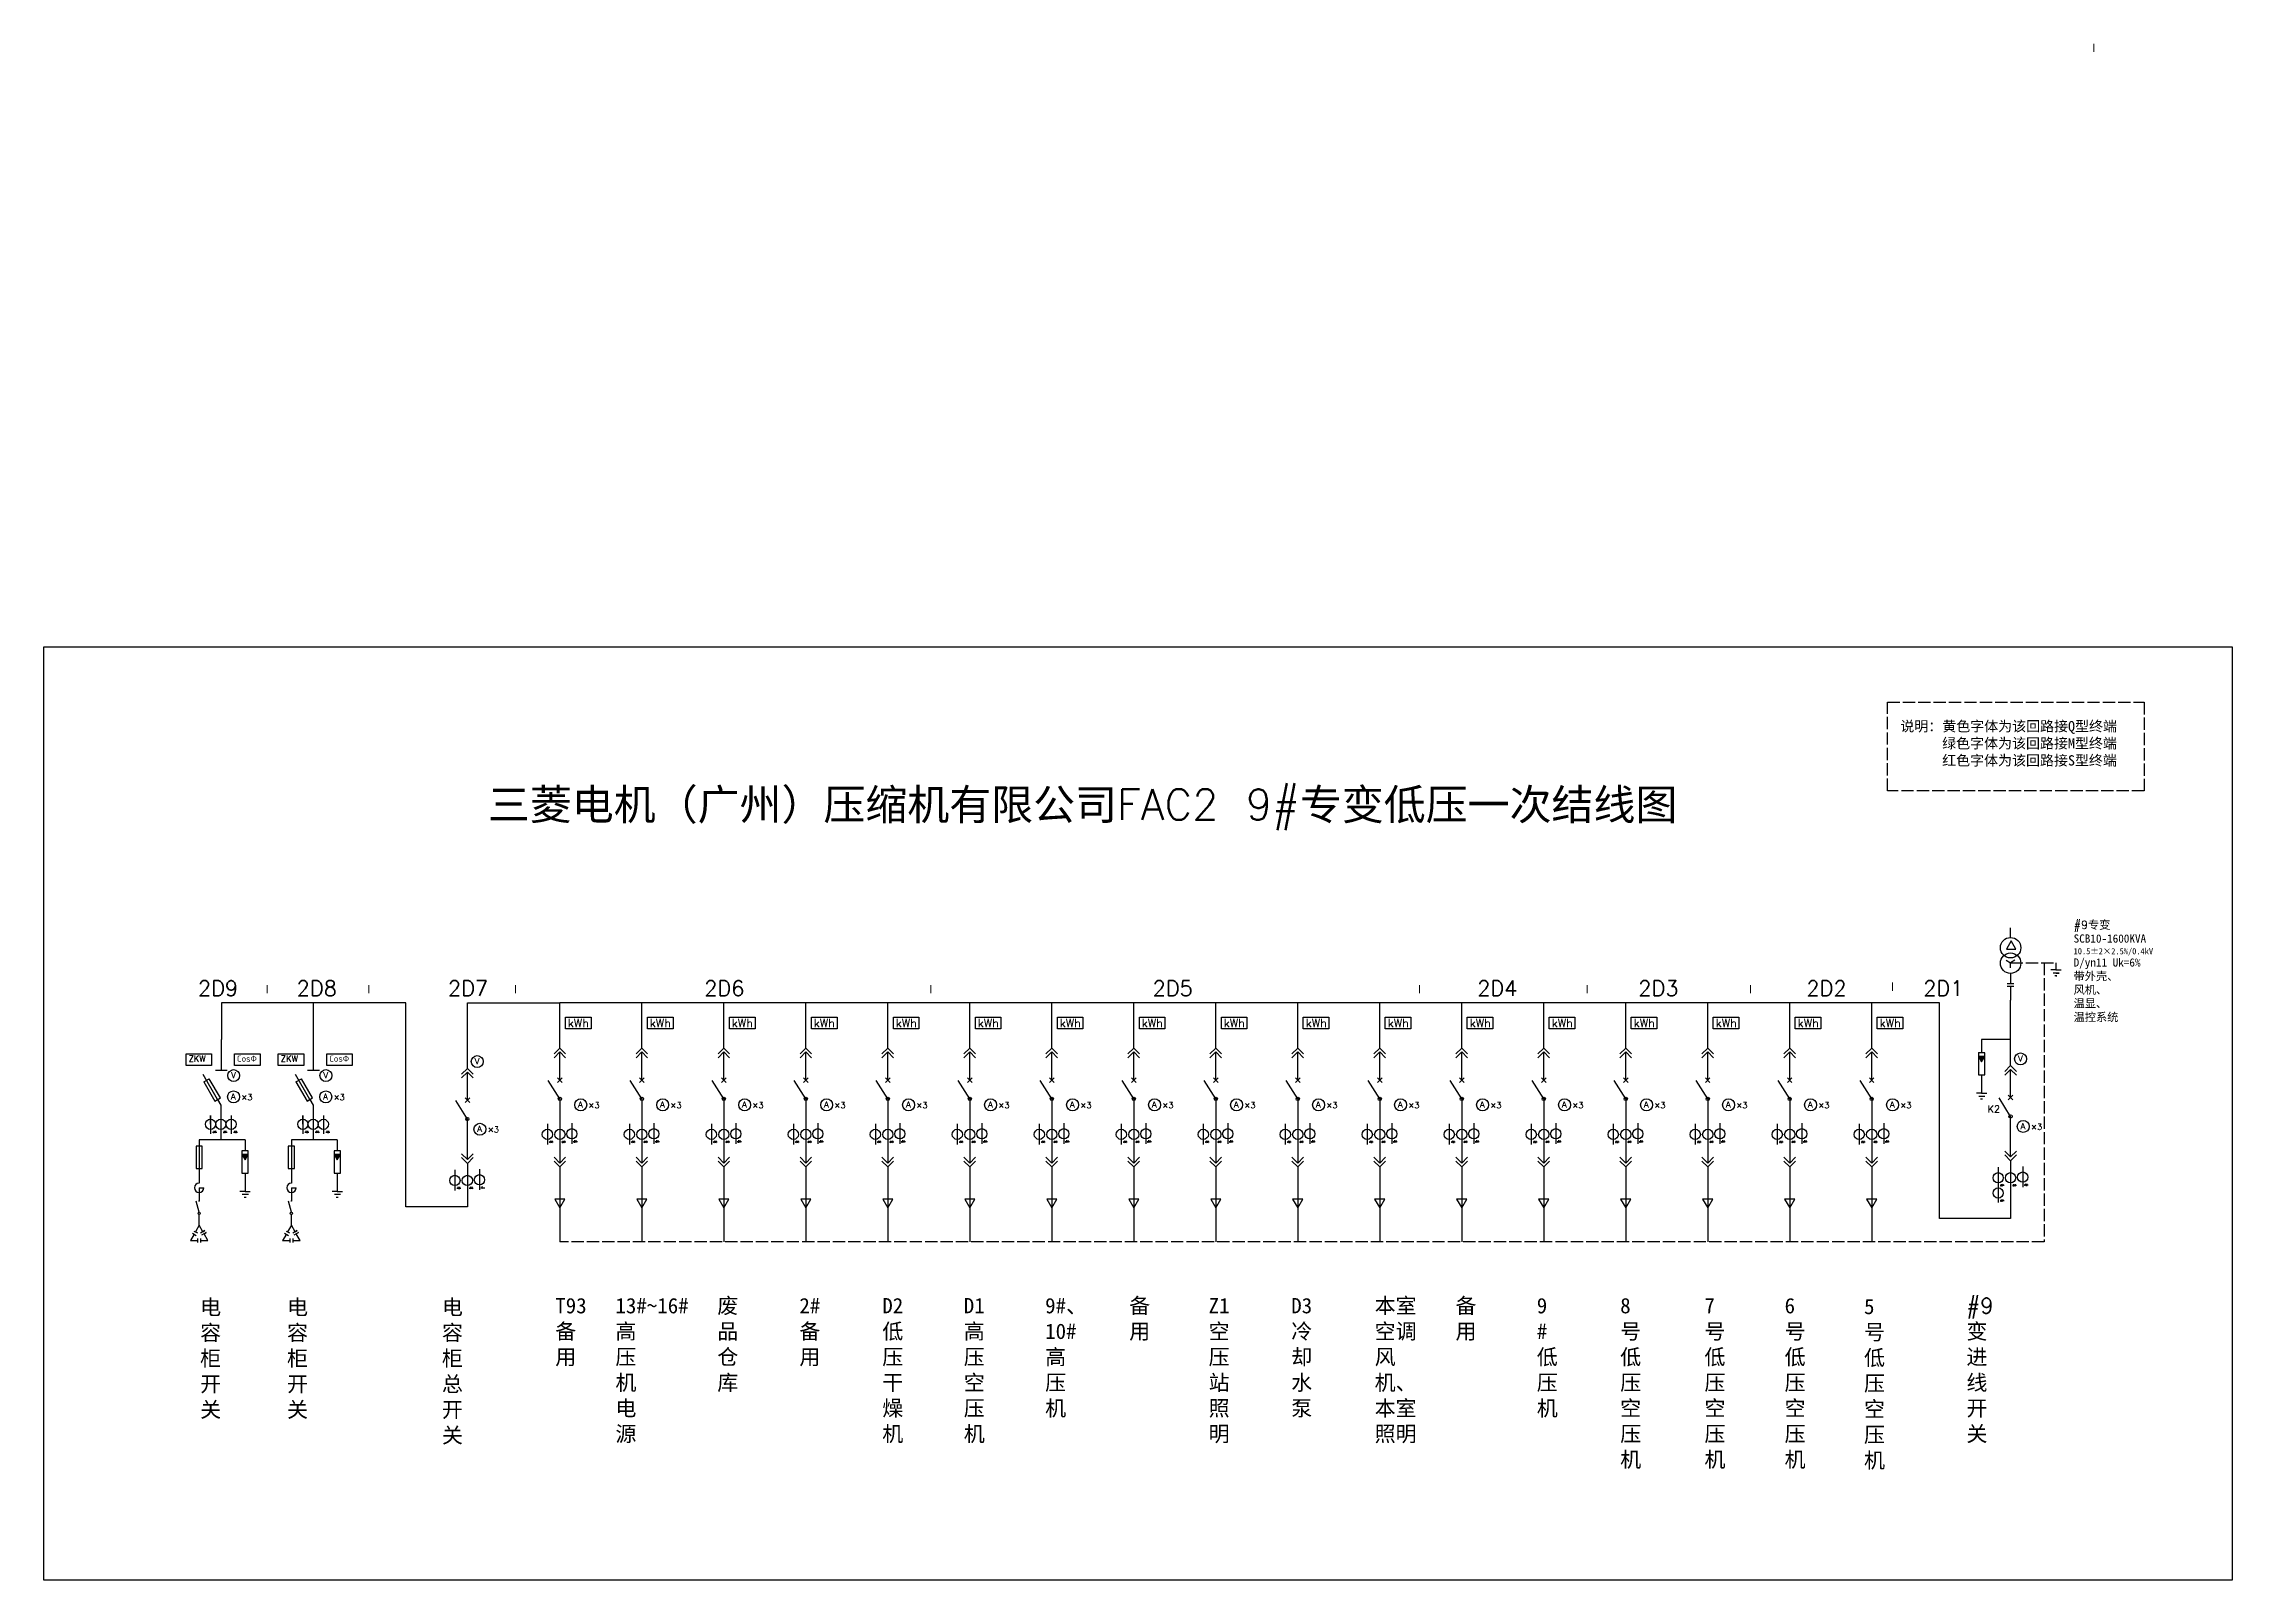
# Model space of a CAD drawing. Header units: millimetres. Extents: x 2235 to 4370, y 643 to 2142.
import ezdxf

# ---------------------------------------------------------------- set-up
doc = ezdxf.new("R2010")
doc.units = ezdxf.units.MM
doc.linetypes.add('ACAD_ISO02W100', pattern=[15, 12, -3])
doc.layers.add('图层1', color=7, linetype='ACAD_ISO02W100')
doc.styles.get("Standard").update_dxf_attribs({"font": 'txt', "bigfont": 'gbcbig.shx'})

msp = doc.modelspace()

# ---------------------------------------------------------------- texts
at = {"linetype": 'ACAD_ISO02W100', "attachment_point": 1}
for s, width, insert, char_height in [('I', 12.1, (4233.4, 2141.9), 8), ('2D9', 44.161, (2385.1, 1227.9), 15), ('I', 12.1, (2451.3, 1223.6), 8), ('2D8', 44.161, (2481.4, 1227.9), 15), ('I', 12.1, (2550.4, 1223.6), 8), ('2D7', 44.161, (2629, 1227.9), 15), ('I', 12.1, (2693.5, 1223.6), 8), ('2D6', 44.161, (2879.1, 1227.9), 15), ('I', 12.1, (3098.9, 1223.6), 8), ('2D5', 44.161, (3316.6, 1227.9), 15), ('I', 12.1, (3575.7, 1223.6), 8), ('2D4', 44.161, (3633.3, 1227.9), 15), ('I', 12.1, (3739.1, 1223.6), 8), ('2D3', 44.161, (3790.5, 1227.9), 15), ('I', 12.1, (3898.5, 1223.6), 8), ('2D2', 44.161, (3954.5, 1227.9), 15), ('I', 12.1, (4037.2, 1226), 8), ('2D1', 44.161, (4068.5, 1227.9), 15)]:
    msp.add_mtext_dynamic_manual_height_columns(s, width=width, gutter_width=12.5, heights=[0], dxfattribs=dict(at, insert=insert, char_height=char_height))
at = {"color": 6, "insert": (4046.1, 1481.1), "char_height": 10, "attachment_point": 1}
msp.add_mtext_dynamic_manual_height_columns('{\\fSimSun|b0|i0|c134|p2;说明：黄色字体为该回路接Q型终端\\P      绿色字体为该回路接M型终端\\P      红色字体为该回路接S型终端}', width=251.237, gutter_width=12.5, heights=[0], dxfattribs=at)
at = {"attachment_point": 1}
for s, width, insert, char_height in [('#9{\\fSimSun|b0|i0|c134|p2;专变 SCB10-1600KVA \\P\\H0.75x;10.5±2×2.5%/0.4kV \\H1.3333x;D/yn11 Uk=6%\\P带外壳、\\P风机、\\P温显、\\P温控系统}', 93.412, (4215.2, 1286.3), 8), ('kWh', 24.597, (2746, 1190.5), 8), ('kWh', 24.597, (2826, 1190.5), 8), ('kWh', 24.597, (2826, 1190.5), 8), ('kWh', 24.597, (2906, 1190.5), 8), ('kWh', 24.597, (2986, 1190.5), 8), ('kWh', 24.597, (3066, 1190.5), 8), ('kWh', 24.597, (3146, 1190.5), 8), ('kWh', 24.597, (3226, 1190.5), 8), ('kWh', 24.597, (3226, 1190.5), 8), ('kWh', 24.597, (3306, 1190.5), 8), ('kWh', 24.597, (3386, 1190.5), 8), ('kWh', 24.597, (3466, 1190.5), 8), ('kWh', 24.597, (3546, 1190.5), 8), ('kWh', 24.597, (3626, 1190.5), 8), ('kWh', 24.597, (3626, 1190.5), 8), ('kWh', 24.597, (3706, 1190.5), 8), ('kWh', 24.597, (3786, 1190.5), 8), ('kWh', 24.597, (3866, 1190.5), 8), ('kWh', 24.597, (3946, 1190.5), 8), ('kWh', 24.597, (4026, 1190.5), 8), ('ZKW', 24.597, (2375.9, 1154.8), 6), ('CosФ', 24.597, (2423.1, 1154.8), 6), ('ZKW', 24.597, (2465.9, 1154.8), 6), ('CosФ', 24.597, (2513.1, 1154.8), 6), ('V', 6.379, (4160.9, 1154.9), 6), ('V', 6.379, (2417.4, 1138.6), 6), ('V', 6.379, (2507.4, 1138.6), 6), ('V', 6.379, (2655.1, 1152.3), 6), ('A', 6.379, (2417.2, 1117.9), 6), ('×3', 12.204, (2427.5, 1117.2), 6), ('A', 6.379, (2507.2, 1117.9), 6), ('×3', 12.204, (2517.5, 1117.2), 6), ('A', 6.379, (2755.9, 1110), 6), ('×3', 12.204, (2766.2, 1109.4), 6), ('A', 6.379, (2835.9, 1110), 6), ('A', 6.379, (2835.9, 1110), 6), ('×3', 12.204, (2846.2, 1109.4), 6), ('×3', 12.204, (2846.2, 1109.4), 6), ('A', 6.379, (2915.9, 1110), 6), ('×3', 12.204, (2926.2, 1109.4), 6), ('A', 6.379, (2995.9, 1110), 6), ('×3', 12.204, (3006.2, 1109.4), 6), ('A', 6.379, (3075.9, 1110), 6), ('×3', 12.204, (3086.2, 1109.4), 6), ('A', 6.379, (3155.9, 1110), 6), ('×3', 12.204, (3166.2, 1109.4), 6), ('A', 6.379, (3235.9, 1110), 6), ('A', 6.379, (3235.9, 1110), 6), ('×3', 12.204, (3246.2, 1109.4), 6), ('×3', 12.204, (3246.2, 1109.4), 6), ('A', 6.379, (3315.9, 1110), 6), ('×3', 12.204, (3326.2, 1109.4), 6), ('A', 6.379, (3395.9, 1110), 6), ('×3', 12.204, (3406.2, 1109.4), 6), ('A', 6.379, (3475.9, 1110), 6), ('×3', 12.204, (3486.2, 1109.4), 6), ('A', 6.379, (3555.9, 1110), 6), ('×3', 12.204, (3566.2, 1109.4), 6), ('A', 6.379, (3635.9, 1110), 6), ('A', 6.379, (3635.9, 1110), 6), ('×3', 12.204, (3646.2, 1109.4), 6), ('×3', 12.204, (3646.2, 1109.4), 6), ('A', 6.379, (3715.9, 1110), 6), ('×3', 12.204, (3726.2, 1109.4), 6), ('A', 6.379, (3795.9, 1110), 6), ('×3', 12.204, (3806.2, 1109.4), 6), ('A', 6.379, (3875.9, 1110), 6), ('×3', 12.204, (3886.2, 1109.4), 6), ('A', 6.379, (3955.9, 1110), 6), ('×3', 12.204, (3966.2, 1109.4), 6), ('A', 6.379, (4035.9, 1110), 6), ('×3', 12.204, (4046.2, 1109.4), 6), ('K2', 14.087, (4131.2, 1106.2), 7), ('A', 6.379, (2657.6, 1086.3), 6), ('×3', 12.204, (2668, 1085.7), 6), ('A', 6.379, (4163.4, 1088.9), 6), ('×3', 12.204, (4173.8, 1088.3), 6)]:
    msp.add_mtext_dynamic_manual_height_columns(s, width=width, gutter_width=12.5, heights=[0], dxfattribs=dict(at, insert=insert, char_height=char_height))
at = {"layer": '图层1', "attachment_point": 1}
for s, width, heights, insert, char_height in [('{\\fSimSun|b0|i0|c134|p2;三菱电机（广州）压缩机有限公司}FAC2 9#{\\fSimSun|b0|i0|c134|p2;专变低压一次结线图}', 2902.628, [0], (2668, 1414.7), 30), ('{\\fSimSun|b0|i0|c134|p2;电\\P容\\P柜\\P开\\P关}', 53.714, [0], (2387.2, 916.9), 15), ('{\\fSimSun|b0|i0|c134|p2;电\\P容\\P柜\\P开\\P关}', 53.714, [0], (2472, 916.9), 15), ('{\\fSimSun|b0|i0|c134|p2;电\\P容\\P柜\\P总\\P开\\P关}', 53.714, [0], (2623.1, 916.9), 15), ('{\\fSimSun|b0|i0|c134|p2;T93\\P备\\P用}', 53.714, [0], (2733.7, 918.3), 15), ('{\\fSimSun|b0|i0|c134|p2;废\\P品\\P仓\\P库}', 53.714, [0], (2891.8, 918.3), 15), ('{\\fSimSun|b0|i0|c134|p2;D2\\P低\\P压\\P干\\P燥\\P机}', 53.714, [0], (3052.8, 918.3), 15), ('{\\fSimSun|b0|i0|c134|p2;D1\\P高\\P压\\P空\\P压\\P机}', 53.714, [0], (3132.3, 918.3), 15), ('{\\fSimSun|b0|i0|c134|p2;备\\P用}', 53.714, [0], (3293.7, 918.3), 15), ('{\\fSimSun|b0|i0|c134|p2;Z1\\P空\\P压\\P站\\P照\\P明}', 53.714, [0], (3371.2, 918.3), 15), ('{\\fSimSun|b0|i0|c134|p2;D3\\P冷\\P却\\P水\\P泵}', 53.714, [0], (3451.8, 918.3), 15), ('{\\fSimSun|b0|i0|c134|p2;本室空调风机、本室照明}', 53.714, [0], (3533.2, 918.3), 15), ('{\\fSimSun|b0|i0|c134|p2;备\\P用}', 53.714, [186.9], (3612.1, 918.3), 15), ('{\\fSimSun|b0|i0|c134|p2;13#~16#\\P高\\P压\\P机\\P电\\P源}', 53.714, [0], (2792.4, 918.3), 15), ('{\\fSimSun|b0|i0|c134|p2;2#\\P备\\P用}', 53.714, [210.8], (2971.9, 918.3), 15), ('{\\fSimSun|b0|i0|c134|p2;9#、\\P10#\\P高\\P压\\P机}', 53.714, [0], (3211.7, 918.3), 15), ('{\\fSimSun|b0|i0|c134|p2;8\\P号\\P低\\P压\\P空\\P压\\P机}', 53.714, [0], (3772.8, 918.3), 15)]:
    msp.add_mtext_dynamic_manual_height_columns(s, width=width, gutter_width=12.5, heights=heights, dxfattribs=dict(at, insert=insert, char_height=char_height))
at = {"layer": '图层1', "color": 2, "insert": (4110.6, 918.3), "char_height": 15, "attachment_point": 1}
msp.add_mtext_dynamic_manual_height_columns('#9\\P{\\fSimSun|b0|i0|c134|p2;变\\P进\\P线\\P开\\P关}', width=53.714, gutter_width=12.5, heights=[0], dxfattribs=at)
at = {"layer": '图层1', "color": 3, "char_height": 15, "attachment_point": 1}
for s, insert in [('{\\fSimSun|b0|i0|c134|p2;9\\P#\\P低\\P压\\P机}', (3691.4, 918.3)), ('{\\fSimSun|b0|i0|c134|p2;7\\P号\\P低\\P压\\P空\\P压\\P机}', (3855, 918.3)), ('{\\fSimSun|b0|i0|c134|p2;6\\P号\\P低\\P压\\P空\\P压\\P机}', (3933.2, 918.3)), ('{\\fSimSun|b0|i0|c134|p2;5\\P号\\P低\\P压\\P空\\P压\\P机}', (4010.7, 917.5))]:
    msp.add_mtext_dynamic_manual_height_columns(s, width=53.714, gutter_width=12.5, heights=[0], dxfattribs=dict(at, insert=insert))

# ---------------------------------------------------------------- blocks, each defined once
blk = doc.blocks.new('111')
for p, q in [((896.2, 1426.6), (896.2, 1443.7)), ((896.2, 1443.7), (896.2, 1408.2)), ((936.2, 1443.7), (936.2, 1408.2))]:
    blk.add_line(p, q)
for centre in [(896.2, 1426.6), (916.2, 1426.6), (936.2, 1426.6)]:
    blk.add_circle(centre, 10)

# ---------------------------------------------------------------- hatches: boundary and pattern name
for points in [[(4122.4, 1154), (4122.4, 1154), (4125.4, 1148.7), (4128.5, 1154)], [(2427.9, 1058.1), (2427.9, 1058.1), (2431, 1052.9), (2434, 1058.2)], [(2517.9, 1058.1), (2517.9, 1058.1), (2521, 1052.9), (2524, 1058.2)]]:
    msp.add_hatch(color=256).paths.add_polyline_path(points)

# ---------------------------------------------------------------- linework, layer by layer
for p, q in [((4153.7, 1270), (4153.7, 1279.4)), ((4149.5, 1247.7), (4153.7, 1245.2)), ((4158, 1247.7), (4153.7, 1245.2)), ((4153.7, 1240.3), (4153.7, 1245.2)), ((4197.9, 1245.2), (4197.9, 1238.4)), ((4157, 1224.6), (4150.5, 1224.6)), ((4157, 1222.2), (4150.5, 1222.2)), ((4153.7, 1234.9), (4153.7, 1224.6)), ((4153.7, 1222.2), (4153.7, 1208.9)), ((4197.9, 1238.4), (4192.9, 1238.4)), ((4201.2, 1235.3), (4195.2, 1235.3)), ((4198.9, 1232.5), (4196.9, 1232.5)), ((4197.9, 1238.4), (4202.9, 1238.4)), ((4197.9, 1232.5), (4198.9, 1232.5)), ((4198.2, 1235.3), (4201.2, 1235.3)), ((2587.9, 1206.2), (2407.9, 1206.2)), ((2407.9, 1206.2), (2407.9, 1170.5)), ((2497.9, 1170.5), (2497.9, 1206.2)), ((2587.9, 1007.1), (2587.9, 1206.2)), ((2647.9, 1189.8), (2647.9, 1206.2)), ((2647.9, 1206.2), (2738.2, 1206.2)), ((4084.5, 1206.2), (2738.2, 1206.2)), ((2738.2, 1162), (2738.2, 1206.2)), ((2818.2, 1162), (2818.2, 1206.2)), ((2818.2, 1162), (2818.2, 1206.2)), ((2898.2, 1162), (2898.2, 1206.2)), ((2978.2, 1162), (2978.2, 1206.2)), ((3058.2, 1162), (3058.2, 1206.2)), ((3138.2, 1162), (3138.2, 1206.2)), ((3218.2, 1162), (3218.2, 1206.2)), ((3218.2, 1162), (3218.2, 1206.2)), ((3298.2, 1162), (3298.2, 1206.2)), ((3378.2, 1162), (3378.2, 1206.2)), ((3458.2, 1162), (3458.2, 1206.2)), ((3538.2, 1162), (3538.2, 1206.2)), ((3618.2, 1162), (3618.2, 1206.2)), ((3618.2, 1162), (3618.2, 1206.2)), ((3698.2, 1162), (3698.2, 1206.2)), ((3778.2, 1162), (3778.2, 1206.2)), ((3858.2, 1162), (3858.2, 1206.2)), ((3938.2, 1162), (3938.2, 1206.2)), ((4018.2, 1162), (4018.2, 1206.2)), ((4084.5, 995.9), (4084.5, 1206.2)), ((4153.7, 1192.4), (4153.7, 1208.9)), ((2647.9, 1142.3), (2647.9, 1189.8)), ((4153.7, 1145), (4153.7, 1192.4)), ((2407.9, 1140.6), (2407.9, 1170.5)), ((2497.9, 1140.6), (2497.9, 1170.5)), ((2738.2, 1162), (2732.5, 1156.4)), ((2738.2, 1158.3), (2732.5, 1152.6)), ((2743.8, 1156.4), (2738.2, 1162)), ((2743.8, 1152.6), (2738.2, 1158.3)), ((2738.2, 1130.9), (2738.2, 1158.3)), ((2818.2, 1162), (2812.5, 1156.4)), ((2818.2, 1162), (2812.5, 1156.4)), ((2818.2, 1158.3), (2812.5, 1152.6)), ((2818.2, 1158.3), (2812.5, 1152.6)), ((2823.8, 1156.4), (2818.2, 1162)), ((2823.8, 1156.4), (2818.2, 1162)), ((2823.8, 1152.6), (2818.2, 1158.3)), ((2818.2, 1130.9), (2818.2, 1158.3)), ((2823.8, 1152.6), (2818.2, 1158.3)), ((2818.2, 1130.9), (2818.2, 1158.3)), ((2898.2, 1162), (2892.5, 1156.4)), ((2898.2, 1158.3), (2892.5, 1152.6)), ((2903.8, 1156.4), (2898.2, 1162)), ((2903.8, 1152.6), (2898.2, 1158.3)), ((2898.2, 1130.9), (2898.2, 1158.3)), ((2978.2, 1162), (2972.5, 1156.4)), ((2978.2, 1158.3), (2972.5, 1152.6)), ((2983.8, 1156.4), (2978.2, 1162)), ((2983.8, 1152.6), (2978.2, 1158.3)), ((2978.2, 1130.9), (2978.2, 1158.3)), ((3058.2, 1162), (3052.5, 1156.4)), ((3058.2, 1158.3), (3052.5, 1152.6)), ((3063.8, 1156.4), (3058.2, 1162)), ((3063.8, 1152.6), (3058.2, 1158.3)), ((3058.2, 1130.9), (3058.2, 1158.3)), ((3138.2, 1162), (3132.5, 1156.4)), ((3138.2, 1158.3), (3132.5, 1152.6)), ((3143.8, 1156.4), (3138.2, 1162)), ((3143.8, 1152.6), (3138.2, 1158.3)), ((3138.2, 1130.9), (3138.2, 1158.3)), ((3218.2, 1162), (3212.5, 1156.4)), ((3218.2, 1162), (3212.5, 1156.4)), ((3218.2, 1158.3), (3212.5, 1152.6)), ((3218.2, 1158.3), (3212.5, 1152.6)), ((3223.8, 1156.4), (3218.2, 1162)), ((3223.8, 1156.4), (3218.2, 1162)), ((3223.8, 1152.6), (3218.2, 1158.3)), ((3218.2, 1130.9), (3218.2, 1158.3)), ((3223.8, 1152.6), (3218.2, 1158.3)), ((3218.2, 1130.9), (3218.2, 1158.3)), ((3298.2, 1162), (3292.5, 1156.4)), ((3298.2, 1158.3), (3292.5, 1152.6)), ((3303.8, 1156.4), (3298.2, 1162)), ((3303.8, 1152.6), (3298.2, 1158.3)), ((3298.2, 1130.9), (3298.2, 1158.3)), ((3378.2, 1162), (3372.5, 1156.4)), ((3378.2, 1158.3), (3372.5, 1152.6)), ((3383.8, 1156.4), (3378.2, 1162)), ((3383.8, 1152.6), (3378.2, 1158.3)), ((3378.2, 1130.9), (3378.2, 1158.3)), ((3458.2, 1162), (3452.5, 1156.4)), ((3458.2, 1158.3), (3452.5, 1152.6)), ((3463.8, 1156.4), (3458.2, 1162)), ((3463.8, 1152.6), (3458.2, 1158.3)), ((3458.2, 1130.9), (3458.2, 1158.3)), ((3538.2, 1162), (3532.5, 1156.4)), ((3538.2, 1158.3), (3532.5, 1152.6)), ((3543.8, 1156.4), (3538.2, 1162)), ((3543.8, 1152.6), (3538.2, 1158.3)), ((3538.2, 1130.9), (3538.2, 1158.3)), ((3618.2, 1162), (3612.5, 1156.4)), ((3618.2, 1162), (3612.5, 1156.4)), ((3618.2, 1158.3), (3612.5, 1152.6)), ((3618.2, 1158.3), (3612.5, 1152.6)), ((3623.8, 1156.4), (3618.2, 1162)), ((3623.8, 1156.4), (3618.2, 1162)), ((3623.8, 1152.6), (3618.2, 1158.3)), ((3618.2, 1130.9), (3618.2, 1158.3)), ((3623.8, 1152.6), (3618.2, 1158.3)), ((3618.2, 1130.9), (3618.2, 1158.3)), ((3698.2, 1162), (3692.5, 1156.4)), ((3698.2, 1158.3), (3692.5, 1152.6)), ((3703.8, 1156.4), (3698.2, 1162)), ((3703.8, 1152.6), (3698.2, 1158.3)), ((3698.2, 1130.9), (3698.2, 1158.3)), ((3778.2, 1162), (3772.5, 1156.4)), ((3778.2, 1158.3), (3772.5, 1152.6)), ((3783.8, 1156.4), (3778.2, 1162)), ((3783.8, 1152.6), (3778.2, 1158.3)), ((3778.2, 1130.9), (3778.2, 1158.3)), ((3858.2, 1162), (3852.5, 1156.4)), ((3858.2, 1158.3), (3852.5, 1152.6)), ((3863.8, 1156.4), (3858.2, 1162)), ((3863.8, 1152.6), (3858.2, 1158.3)), ((3858.2, 1130.9), (3858.2, 1158.3)), ((3938.2, 1162), (3932.5, 1156.4)), ((3938.2, 1158.3), (3932.5, 1152.6)), ((3943.8, 1156.4), (3938.2, 1162)), ((3943.8, 1152.6), (3938.2, 1158.3)), ((3938.2, 1130.9), (3938.2, 1158.3)), ((4018.2, 1162), (4012.5, 1156.4)), ((4018.2, 1158.3), (4012.5, 1152.6)), ((4023.8, 1156.4), (4018.2, 1162)), ((4023.8, 1152.6), (4018.2, 1158.3)), ((4018.2, 1130.9), (4018.2, 1158.3)), ((4122.4, 1157.7), (4122.4, 1135.9)), ((4128.5, 1157.5), (4122.4, 1157.5)), ((4125.4, 1170.5), (4125.4, 1157.5)), ((4153.7, 1170.5), (4125.4, 1170.5)), ((4128.5, 1135.9), (4128.5, 1157.5)), ((2404.2, 1111.9), (2390.1, 1136.4)), ((2390.7, 1129.2), (2396.1, 1132.2)), ((2406.9, 1113.4), (2396.1, 1132.2)), ((2402.1, 1140.6), (2413.7, 1140.6)), ((2494.2, 1111.9), (2480.1, 1136.4)), ((2480.7, 1129.2), (2486.1, 1132.2)), ((2496.9, 1113.4), (2486.1, 1132.2)), ((2492.1, 1140.6), (2503.7, 1140.6)), ((2647.9, 1142.3), (2642.3, 1136.7)), ((2647.9, 1138.6), (2642.3, 1132.9)), ((2653.6, 1136.7), (2647.9, 1142.3)), ((2653.6, 1132.9), (2647.9, 1138.6)), ((2647.9, 1111.1), (2647.9, 1138.6)), ((2735.9, 1128.6), (2740.4, 1133.1)), ((2735.9, 1133.1), (2740.4, 1128.6)), ((2815.9, 1128.6), (2820.4, 1133.1)), ((2815.9, 1133.1), (2820.4, 1128.6)), ((2815.9, 1128.6), (2820.4, 1133.1)), ((2815.9, 1133.1), (2820.4, 1128.6)), ((2895.9, 1128.6), (2900.4, 1133.1)), ((2895.9, 1133.1), (2900.4, 1128.6)), ((2975.9, 1128.6), (2980.4, 1133.1)), ((2975.9, 1133.1), (2980.4, 1128.6)), ((3055.9, 1128.6), (3060.4, 1133.1)), ((3055.9, 1133.1), (3060.4, 1128.6)), ((3135.9, 1128.6), (3140.4, 1133.1)), ((3135.9, 1133.1), (3140.4, 1128.6)), ((3215.9, 1128.6), (3220.4, 1133.1)), ((3215.9, 1133.1), (3220.4, 1128.6)), ((3215.9, 1128.6), (3220.4, 1133.1)), ((3215.9, 1133.1), (3220.4, 1128.6)), ((3295.9, 1128.6), (3300.4, 1133.1)), ((3295.9, 1133.1), (3300.4, 1128.6)), ((3375.9, 1128.6), (3380.4, 1133.1)), ((3375.9, 1133.1), (3380.4, 1128.6)), ((3455.9, 1128.6), (3460.4, 1133.1)), ((3455.9, 1133.1), (3460.4, 1128.6)), ((3535.9, 1128.6), (3540.4, 1133.1)), ((3535.9, 1133.1), (3540.4, 1128.6)), ((3615.9, 1128.6), (3620.4, 1133.1)), ((3615.9, 1133.1), (3620.4, 1128.6)), ((3615.9, 1128.6), (3620.4, 1133.1)), ((3615.9, 1133.1), (3620.4, 1128.6)), ((3695.9, 1128.6), (3700.4, 1133.1)), ((3695.9, 1133.1), (3700.4, 1128.6)), ((3775.9, 1128.6), (3780.4, 1133.1)), ((3775.9, 1133.1), (3780.4, 1128.6)), ((3855.9, 1128.6), (3860.4, 1133.1)), ((3855.9, 1133.1), (3860.4, 1128.6)), ((3935.9, 1128.6), (3940.4, 1133.1)), ((3935.9, 1133.1), (3940.4, 1128.6)), ((4015.9, 1128.6), (4020.4, 1133.1)), ((4015.9, 1133.1), (4020.4, 1128.6)), ((4122.4, 1135.9), (4128.5, 1135.9)), ((4125.4, 1135.9), (4125.4, 1118.1)), ((4153.7, 1145), (4148.1, 1139.3)), ((4153.7, 1141.2), (4148.1, 1135.6)), ((4159.4, 1139.3), (4153.7, 1145)), ((4159.4, 1135.6), (4153.7, 1141.2)), ((4153.7, 1113.8), (4153.7, 1141.2)), ((2390.7, 1129.2), (2401.6, 1110.4)), ((2401.6, 1110.4), (2406.9, 1113.4)), ((2404.2, 1111.9), (2407.5, 1106.3)), ((2480.7, 1129.2), (2491.6, 1110.4)), ((2491.6, 1110.4), (2496.9, 1113.4)), ((2494.2, 1111.9), (2497.5, 1106.3)), ((2647.9, 1092.8), (2636.6, 1110.8)), ((2645.7, 1108.9), (2650.2, 1113.4)), ((2645.7, 1113.4), (2650.2, 1108.9)), ((2738.2, 1112.5), (2726.8, 1130.5)), ((2738.2, 1112.5), (2738.2, 1049.8)), ((2818.2, 1112.5), (2806.8, 1130.5)), ((2818.2, 1112.5), (2806.8, 1130.5)), ((2818.2, 1112.5), (2818.2, 1049.8)), ((2818.2, 1112.5), (2818.2, 1049.8)), ((2898.2, 1112.5), (2886.8, 1130.5)), ((2898.2, 1112.5), (2898.2, 1049.8)), ((2978.2, 1112.5), (2966.8, 1130.5)), ((2978.2, 1112.5), (2978.2, 1049.8)), ((3058.2, 1112.5), (3046.8, 1130.5)), ((3058.2, 1112.5), (3058.2, 1049.8)), ((3138.2, 1112.5), (3126.8, 1130.5)), ((3138.2, 1112.5), (3138.2, 1049.8)), ((3218.2, 1112.5), (3206.8, 1130.5)), ((3218.2, 1112.5), (3206.8, 1130.5)), ((3218.2, 1112.5), (3218.2, 1049.8)), ((3218.2, 1112.5), (3218.2, 1049.8)), ((3298.2, 1112.5), (3286.8, 1130.5)), ((3298.2, 1112.5), (3298.2, 1049.8)), ((3378.2, 1112.5), (3366.8, 1130.5)), ((3378.2, 1112.5), (3378.2, 1049.8)), ((3458.2, 1112.5), (3446.8, 1130.5)), ((3458.2, 1112.5), (3458.2, 1049.8)), ((3538.2, 1112.5), (3526.8, 1130.5)), ((3538.2, 1112.5), (3538.2, 1049.8)), ((3618.2, 1112.5), (3606.8, 1130.5)), ((3618.2, 1112.5), (3606.8, 1130.5)), ((3618.2, 1112.5), (3618.2, 1049.8)), ((3618.2, 1112.5), (3618.2, 1049.8)), ((3698.2, 1112.5), (3686.8, 1130.5)), ((3698.2, 1112.5), (3698.2, 1049.8)), ((3778.2, 1112.5), (3766.8, 1130.5)), ((3778.2, 1112.5), (3778.2, 1049.8)), ((3858.2, 1112.5), (3846.8, 1130.5)), ((3858.2, 1112.5), (3858.2, 1049.8)), ((3938.2, 1112.5), (3926.8, 1130.5)), ((3938.2, 1112.5), (3938.2, 1049.8)), ((4018.2, 1112.5), (4006.8, 1130.5)), ((4018.2, 1112.5), (4018.2, 1049.8)), ((4125.4, 1118.1), (4120.4, 1118.1)), ((4128.7, 1115), (4122.7, 1115)), ((4126.4, 1112.2), (4124.4, 1112.2)), ((4125.4, 1118.1), (4130.4, 1118.1)), ((4153.7, 1095.4), (4142.4, 1113.4)), ((4151.5, 1111.6), (4156, 1116)), ((4151.5, 1116), (4156, 1111.6)), ((2407.5, 1106.3), (2407.5, 1072.7)), ((2497.5, 1106.3), (2497.5, 1072.7)), ((2647.9, 1053.3), (2647.9, 1092.8)), ((4153.7, 1055.9), (4153.7, 1095.4)), ((2407.5, 1072.7), (2386.2, 1072.7)), ((2386.2, 1072.7), (2386.2, 1038.2)), ((2399.4, 1080.2), (2403.4, 1080.2)), ((2400.6, 1081.4), (2400.1, 1079.1)), ((2402.1, 1081.4), (2401.6, 1079.1)), ((2431, 1072.7), (2407.5, 1072.7)), ((2409.5, 1080.2), (2413.5, 1080.2)), ((2410.7, 1081.4), (2410.2, 1079.1)), ((2412.3, 1081.4), (2411.7, 1079.1)), ((2419.7, 1080.2), (2423.7, 1080.2)), ((2421, 1081.4), (2420.4, 1079.1)), ((2422.5, 1081.4), (2422, 1079.1)), ((2431, 1072.7), (2431, 1061.7)), ((2497.5, 1072.7), (2476.2, 1072.7)), ((2476.2, 1072.7), (2476.2, 1038.2)), ((2489.4, 1080.2), (2493.4, 1080.2)), ((2490.6, 1081.4), (2490.1, 1079.1)), ((2492.1, 1081.4), (2491.6, 1079.1)), ((2521, 1072.7), (2497.5, 1072.7)), ((2499.5, 1080.2), (2503.5, 1080.2)), ((2500.7, 1081.4), (2500.2, 1079.1)), ((2502.3, 1081.4), (2501.7, 1079.1)), ((2509.7, 1080.2), (2513.7, 1080.2)), ((2511, 1081.4), (2510.4, 1079.1)), ((2512.5, 1081.4), (2512, 1079.1)), ((2521, 1072.7), (2521, 1061.7)), ((2726, 1088.2), (2726, 1068)), ((2727.8, 1070.5), (2731.8, 1070.5)), ((2729, 1071.6), (2728.5, 1069.3)), ((2730.6, 1071.6), (2730.1, 1069.3)), ((2739.9, 1070.5), (2743.9, 1070.5)), ((2741.2, 1071.6), (2740.6, 1069.3)), ((2742.7, 1071.6), (2742.2, 1069.3)), ((2749.9, 1088.9), (2749.9, 1068.7)), ((2751.3, 1070.9), (2755.3, 1070.9)), ((2752.6, 1072.1), (2752, 1069.7)), ((2754.1, 1072), (2753.6, 1069.7)), ((2806, 1088.2), (2806, 1068)), ((2806, 1088.2), (2806, 1068)), ((2807.8, 1070.5), (2811.8, 1070.5)), ((2807.8, 1070.5), (2811.8, 1070.5)), ((2809, 1071.6), (2808.5, 1069.3)), ((2809, 1071.6), (2808.5, 1069.3)), ((2810.6, 1071.6), (2810.1, 1069.3)), ((2810.6, 1071.6), (2810.1, 1069.3)), ((2819.9, 1070.5), (2823.9, 1070.5)), ((2819.9, 1070.5), (2823.9, 1070.5)), ((2821.2, 1071.6), (2820.6, 1069.3)), ((2821.2, 1071.6), (2820.6, 1069.3)), ((2822.7, 1071.6), (2822.2, 1069.3)), ((2822.7, 1071.6), (2822.2, 1069.3)), ((2829.9, 1088.9), (2829.9, 1068.7)), ((2829.9, 1088.9), (2829.9, 1068.7)), ((2831.3, 1070.9), (2835.3, 1070.9)), ((2831.3, 1070.9), (2835.3, 1070.9)), ((2832.6, 1072.1), (2832, 1069.7)), ((2832.6, 1072.1), (2832, 1069.7)), ((2834.1, 1072), (2833.6, 1069.7)), ((2834.1, 1072), (2833.6, 1069.7)), ((2886, 1088.2), (2886, 1068)), ((2887.8, 1070.5), (2891.8, 1070.5)), ((2889, 1071.6), (2888.5, 1069.3)), ((2890.6, 1071.6), (2890.1, 1069.3)), ((2899.9, 1070.5), (2903.9, 1070.5)), ((2901.2, 1071.6), (2900.6, 1069.3)), ((2902.7, 1071.6), (2902.2, 1069.3)), ((2909.9, 1088.9), (2909.9, 1068.7)), ((2911.3, 1070.9), (2915.3, 1070.9)), ((2912.6, 1072.1), (2912, 1069.7)), ((2914.1, 1072), (2913.6, 1069.7)), ((2966, 1088.2), (2966, 1068)), ((2967.8, 1070.5), (2971.8, 1070.5)), ((2969, 1071.6), (2968.5, 1069.3)), ((2970.6, 1071.6), (2970.1, 1069.3)), ((2979.9, 1070.5), (2983.9, 1070.5)), ((2981.2, 1071.6), (2980.6, 1069.3)), ((2982.7, 1071.6), (2982.2, 1069.3)), ((2989.9, 1088.9), (2989.9, 1068.7)), ((2991.3, 1070.9), (2995.3, 1070.9)), ((2992.6, 1072.1), (2992, 1069.7)), ((2994.1, 1072), (2993.6, 1069.7)), ((3046, 1088.2), (3046, 1068)), ((3047.8, 1070.5), (3051.8, 1070.5)), ((3049, 1071.6), (3048.5, 1069.3)), ((3050.6, 1071.6), (3050.1, 1069.3)), ((3059.9, 1070.5), (3063.9, 1070.5)), ((3061.2, 1071.6), (3060.6, 1069.3)), ((3062.7, 1071.6), (3062.2, 1069.3)), ((3069.9, 1088.9), (3069.9, 1068.7)), ((3071.3, 1070.9), (3075.3, 1070.9)), ((3072.6, 1072.1), (3072, 1069.7)), ((3074.1, 1072), (3073.6, 1069.7)), ((3126, 1088.2), (3126, 1068)), ((3127.8, 1070.5), (3131.8, 1070.5)), ((3129, 1071.6), (3128.5, 1069.3)), ((3130.6, 1071.6), (3130.1, 1069.3)), ((3139.9, 1070.5), (3143.9, 1070.5)), ((3141.2, 1071.6), (3140.6, 1069.3)), ((3142.7, 1071.6), (3142.2, 1069.3)), ((3149.9, 1088.9), (3149.9, 1068.7)), ((3151.3, 1070.9), (3155.3, 1070.9)), ((3152.6, 1072.1), (3152, 1069.7)), ((3154.1, 1072), (3153.6, 1069.7)), ((3206, 1088.2), (3206, 1068)), ((3206, 1088.2), (3206, 1068)), ((3207.8, 1070.5), (3211.8, 1070.5)), ((3207.8, 1070.5), (3211.8, 1070.5)), ((3209, 1071.6), (3208.5, 1069.3)), ((3209, 1071.6), (3208.5, 1069.3)), ((3210.6, 1071.6), (3210.1, 1069.3)), ((3210.6, 1071.6), (3210.1, 1069.3)), ((3219.9, 1070.5), (3223.9, 1070.5)), ((3219.9, 1070.5), (3223.9, 1070.5)), ((3221.2, 1071.6), (3220.6, 1069.3)), ((3221.2, 1071.6), (3220.6, 1069.3)), ((3222.7, 1071.6), (3222.2, 1069.3)), ((3222.7, 1071.6), (3222.2, 1069.3)), ((3229.9, 1088.9), (3229.9, 1068.7)), ((3229.9, 1088.9), (3229.9, 1068.7)), ((3231.3, 1070.9), (3235.3, 1070.9)), ((3231.3, 1070.9), (3235.3, 1070.9)), ((3232.6, 1072.1), (3232, 1069.7)), ((3232.6, 1072.1), (3232, 1069.7)), ((3234.1, 1072), (3233.6, 1069.7)), ((3234.1, 1072), (3233.6, 1069.7)), ((3286, 1088.2), (3286, 1068)), ((3287.8, 1070.5), (3291.8, 1070.5)), ((3289, 1071.6), (3288.5, 1069.3)), ((3290.6, 1071.6), (3290.1, 1069.3)), ((3299.9, 1070.5), (3303.9, 1070.5)), ((3301.2, 1071.6), (3300.6, 1069.3)), ((3302.7, 1071.6), (3302.2, 1069.3)), ((3309.9, 1088.9), (3309.9, 1068.7)), ((3311.3, 1070.9), (3315.3, 1070.9)), ((3312.6, 1072.1), (3312, 1069.7)), ((3314.1, 1072), (3313.6, 1069.7)), ((3366, 1088.2), (3366, 1068)), ((3367.8, 1070.5), (3371.8, 1070.5)), ((3369, 1071.6), (3368.5, 1069.3)), ((3370.6, 1071.6), (3370.1, 1069.3)), ((3379.9, 1070.5), (3383.9, 1070.5)), ((3381.2, 1071.6), (3380.6, 1069.3)), ((3382.7, 1071.6), (3382.2, 1069.3)), ((3389.9, 1088.9), (3389.9, 1068.7)), ((3391.3, 1070.9), (3395.3, 1070.9)), ((3392.6, 1072.1), (3392, 1069.7)), ((3394.1, 1072), (3393.6, 1069.7)), ((3446, 1088.2), (3446, 1068)), ((3447.8, 1070.5), (3451.8, 1070.5)), ((3449, 1071.6), (3448.5, 1069.3)), ((3450.6, 1071.6), (3450.1, 1069.3)), ((3459.9, 1070.5), (3463.9, 1070.5)), ((3461.2, 1071.6), (3460.6, 1069.3)), ((3462.7, 1071.6), (3462.2, 1069.3)), ((3469.9, 1088.9), (3469.9, 1068.7)), ((3471.3, 1070.9), (3475.3, 1070.9)), ((3472.6, 1072.1), (3472, 1069.7)), ((3474.1, 1072), (3473.6, 1069.7)), ((3526, 1088.2), (3526, 1068)), ((3527.8, 1070.5), (3531.8, 1070.5)), ((3529, 1071.6), (3528.5, 1069.3)), ((3530.6, 1071.6), (3530.1, 1069.3)), ((3539.9, 1070.5), (3543.9, 1070.5)), ((3541.2, 1071.6), (3540.6, 1069.3)), ((3542.7, 1071.6), (3542.2, 1069.3)), ((3549.9, 1088.9), (3549.9, 1068.7)), ((3551.3, 1070.9), (3555.3, 1070.9)), ((3552.6, 1072.1), (3552, 1069.7)), ((3554.1, 1072), (3553.6, 1069.7)), ((3606, 1088.2), (3606, 1068)), ((3606, 1088.2), (3606, 1068)), ((3607.8, 1070.5), (3611.8, 1070.5)), ((3607.8, 1070.5), (3611.8, 1070.5)), ((3609, 1071.6), (3608.5, 1069.3)), ((3609, 1071.6), (3608.5, 1069.3)), ((3610.6, 1071.6), (3610.1, 1069.3)), ((3610.6, 1071.6), (3610.1, 1069.3)), ((3619.9, 1070.5), (3623.9, 1070.5)), ((3619.9, 1070.5), (3623.9, 1070.5)), ((3621.2, 1071.6), (3620.6, 1069.3)), ((3621.2, 1071.6), (3620.6, 1069.3)), ((3622.7, 1071.6), (3622.2, 1069.3)), ((3622.7, 1071.6), (3622.2, 1069.3)), ((3629.9, 1088.9), (3629.9, 1068.7)), ((3629.9, 1088.9), (3629.9, 1068.7)), ((3631.3, 1070.9), (3635.3, 1070.9)), ((3631.3, 1070.9), (3635.3, 1070.9)), ((3632.6, 1072.1), (3632, 1069.7)), ((3632.6, 1072.1), (3632, 1069.7)), ((3634.1, 1072), (3633.6, 1069.7)), ((3634.1, 1072), (3633.6, 1069.7)), ((3686, 1088.2), (3686, 1068)), ((3687.8, 1070.5), (3691.8, 1070.5)), ((3689, 1071.6), (3688.5, 1069.3)), ((3690.6, 1071.6), (3690.1, 1069.3)), ((3699.9, 1070.5), (3703.9, 1070.5)), ((3701.2, 1071.6), (3700.6, 1069.3)), ((3702.7, 1071.6), (3702.2, 1069.3)), ((3709.9, 1088.9), (3709.9, 1068.7)), ((3711.3, 1070.9), (3715.3, 1070.9)), ((3712.6, 1072.1), (3712, 1069.7)), ((3714.1, 1072), (3713.6, 1069.7)), ((3766, 1088.2), (3766, 1068)), ((3767.8, 1070.5), (3771.8, 1070.5)), ((3769, 1071.6), (3768.5, 1069.3)), ((3770.6, 1071.6), (3770.1, 1069.3)), ((3779.9, 1070.5), (3783.9, 1070.5)), ((3781.2, 1071.6), (3780.6, 1069.3)), ((3782.7, 1071.6), (3782.2, 1069.3)), ((3789.9, 1088.9), (3789.9, 1068.7)), ((3791.3, 1070.9), (3795.3, 1070.9)), ((3792.6, 1072.1), (3792, 1069.7)), ((3794.1, 1072), (3793.6, 1069.7)), ((3846, 1088.2), (3846, 1068)), ((3847.8, 1070.5), (3851.8, 1070.5)), ((3849, 1071.6), (3848.5, 1069.3)), ((3850.6, 1071.6), (3850.1, 1069.3)), ((3859.9, 1070.5), (3863.9, 1070.5)), ((3861.2, 1071.6), (3860.6, 1069.3)), ((3862.7, 1071.6), (3862.2, 1069.3)), ((3869.9, 1088.9), (3869.9, 1068.7)), ((3871.3, 1070.9), (3875.3, 1070.9)), ((3872.6, 1072.1), (3872, 1069.7)), ((3874.1, 1072), (3873.6, 1069.7)), ((3926, 1088.2), (3926, 1068)), ((3927.8, 1070.5), (3931.8, 1070.5)), ((3929, 1071.6), (3928.5, 1069.3)), ((3930.6, 1071.6), (3930.1, 1069.3)), ((3939.9, 1070.5), (3943.9, 1070.5)), ((3941.2, 1071.6), (3940.6, 1069.3)), ((3942.7, 1071.6), (3942.2, 1069.3)), ((3949.9, 1088.9), (3949.9, 1068.7)), ((3951.3, 1070.9), (3955.3, 1070.9)), ((3952.6, 1072.1), (3952, 1069.7)), ((3954.1, 1072), (3953.6, 1069.7)), ((4006, 1088.2), (4006, 1068)), ((4007.8, 1070.5), (4011.8, 1070.5)), ((4009, 1071.6), (4008.5, 1069.3)), ((4010.6, 1071.6), (4010.1, 1069.3)), ((4019.9, 1070.5), (4023.9, 1070.5)), ((4021.2, 1071.6), (4020.6, 1069.3)), ((4022.7, 1071.6), (4022.2, 1069.3)), ((4029.9, 1088.9), (4029.9, 1068.7)), ((4031.3, 1070.9), (4035.3, 1070.9)), ((4032.6, 1072.1), (4032, 1069.7)), ((4034.1, 1072), (4033.6, 1069.7)), ((2383.2, 1066.5), (2383.2, 1044.7)), ((2389.3, 1066.3), (2383.2, 1066.3)), ((2389.3, 1044.7), (2389.3, 1066.3)), ((2427.9, 1061.8), (2427.9, 1040)), ((2434, 1061.7), (2427.9, 1061.7)), ((2434, 1040), (2434, 1061.7)), ((2473.2, 1066.5), (2473.2, 1044.7)), ((2479.3, 1066.3), (2473.2, 1066.3)), ((2479.3, 1044.7), (2479.3, 1066.3)), ((2517.9, 1061.8), (2517.9, 1040)), ((2524, 1061.7), (2517.9, 1061.7)), ((2524, 1040), (2524, 1061.7)), ((2642.3, 1058.9), (2647.9, 1053.3)), ((2642.3, 1055.2), (2647.9, 1049.5)), ((2647.9, 1053.3), (2653.6, 1058.9)), ((2647.9, 1049.5), (2653.6, 1055.2)), ((2647.9, 1049.5), (2647.9, 1007.1)), ((2732.5, 1055.5), (2738.2, 1049.8)), ((2732.5, 1051.7), (2738.2, 1046.1)), ((2738.2, 1049.8), (2743.8, 1055.5)), ((2738.2, 1046.1), (2743.8, 1051.7)), ((2812.5, 1055.5), (2818.2, 1049.8)), ((2812.5, 1055.5), (2818.2, 1049.8)), ((2812.5, 1051.7), (2818.2, 1046.1)), ((2812.5, 1051.7), (2818.2, 1046.1)), ((2818.2, 1049.8), (2823.8, 1055.5)), ((2818.2, 1049.8), (2823.8, 1055.5)), ((2818.2, 1046.1), (2823.8, 1051.7)), ((2818.2, 1046.1), (2823.8, 1051.7)), ((2892.5, 1055.5), (2898.2, 1049.8)), ((2892.5, 1051.7), (2898.2, 1046.1)), ((2898.2, 1049.8), (2903.8, 1055.5)), ((2898.2, 1046.1), (2903.8, 1051.7)), ((2972.5, 1055.5), (2978.2, 1049.8)), ((2972.5, 1051.7), (2978.2, 1046.1)), ((2978.2, 1049.8), (2983.8, 1055.5)), ((2978.2, 1046.1), (2983.8, 1051.7)), ((3052.5, 1055.5), (3058.2, 1049.8)), ((3052.5, 1051.7), (3058.2, 1046.1)), ((3058.2, 1049.8), (3063.8, 1055.5)), ((3058.2, 1046.1), (3063.8, 1051.7)), ((3132.5, 1055.5), (3138.2, 1049.8)), ((3132.5, 1051.7), (3138.2, 1046.1)), ((3138.2, 1049.8), (3143.8, 1055.5)), ((3138.2, 1046.1), (3143.8, 1051.7)), ((3212.5, 1055.5), (3218.2, 1049.8)), ((3212.5, 1055.5), (3218.2, 1049.8)), ((3212.5, 1051.7), (3218.2, 1046.1)), ((3212.5, 1051.7), (3218.2, 1046.1)), ((3218.2, 1049.8), (3223.8, 1055.5)), ((3218.2, 1049.8), (3223.8, 1055.5)), ((3218.2, 1046.1), (3223.8, 1051.7)), ((3218.2, 1046.1), (3223.8, 1051.7)), ((3292.5, 1055.5), (3298.2, 1049.8)), ((3292.5, 1051.7), (3298.2, 1046.1)), ((3298.2, 1049.8), (3303.8, 1055.5)), ((3298.2, 1046.1), (3303.8, 1051.7)), ((3372.5, 1055.5), (3378.2, 1049.8)), ((3372.5, 1051.7), (3378.2, 1046.1)), ((3378.2, 1049.8), (3383.8, 1055.5)), ((3378.2, 1046.1), (3383.8, 1051.7)), ((3452.5, 1055.5), (3458.2, 1049.8)), ((3452.5, 1051.7), (3458.2, 1046.1)), ((3458.2, 1049.8), (3463.8, 1055.5)), ((3458.2, 1046.1), (3463.8, 1051.7)), ((3532.5, 1055.5), (3538.2, 1049.8)), ((3532.5, 1051.7), (3538.2, 1046.1)), ((3538.2, 1049.8), (3543.8, 1055.5)), ((3538.2, 1046.1), (3543.8, 1051.7)), ((3612.5, 1055.5), (3618.2, 1049.8)), ((3612.5, 1055.5), (3618.2, 1049.8)), ((3612.5, 1051.7), (3618.2, 1046.1)), ((3612.5, 1051.7), (3618.2, 1046.1)), ((3618.2, 1049.8), (3623.8, 1055.5)), ((3618.2, 1049.8), (3623.8, 1055.5)), ((3618.2, 1046.1), (3623.8, 1051.7)), ((3618.2, 1046.1), (3623.8, 1051.7)), ((3692.5, 1055.5), (3698.2, 1049.8)), ((3692.5, 1051.7), (3698.2, 1046.1)), ((3698.2, 1049.8), (3703.8, 1055.5)), ((3698.2, 1046.1), (3703.8, 1051.7)), ((3772.5, 1055.5), (3778.2, 1049.8)), ((3772.5, 1051.7), (3778.2, 1046.1)), ((3778.2, 1049.8), (3783.8, 1055.5)), ((3778.2, 1046.1), (3783.8, 1051.7)), ((3852.5, 1055.5), (3858.2, 1049.8)), ((3852.5, 1051.7), (3858.2, 1046.1)), ((3858.2, 1049.8), (3863.8, 1055.5)), ((3858.2, 1046.1), (3863.8, 1051.7)), ((3932.5, 1055.5), (3938.2, 1049.8)), ((3932.5, 1051.7), (3938.2, 1046.1)), ((3938.2, 1049.8), (3943.8, 1055.5)), ((3938.2, 1046.1), (3943.8, 1051.7)), ((4012.5, 1055.5), (4018.2, 1049.8)), ((4012.5, 1051.7), (4018.2, 1046.1)), ((4018.2, 1049.8), (4023.8, 1055.5)), ((4018.2, 1046.1), (4023.8, 1051.7)), ((4148.1, 1061.6), (4153.7, 1055.9)), ((4148.1, 1057.8), (4153.7, 1052.2)), ((4153.7, 1055.9), (4159.4, 1061.6)), ((4153.7, 1052.2), (4159.4, 1057.8)), ((4153.7, 1052.2), (4153.7, 995.9)), ((4165.5, 1046.6), (4165.5, 1026.5)), ((2383.2, 1044.7), (2389.3, 1044.7)), ((2386.2, 1038.2), (2386.2, 1030.3)), ((2386.2, 1025.8), (2390.8, 1025.8)), ((2386.2, 1025.8), (2386.2, 1012.9)), ((2427.9, 1040), (2434, 1040)), ((2431, 1040), (2431, 1022.2)), ((2473.2, 1044.7), (2479.3, 1044.7)), ((2476.2, 1038.2), (2476.2, 1030.3)), ((2476.2, 1025.8), (2480.8, 1025.8)), ((2476.2, 1025.8), (2476.2, 1012.9)), ((2517.9, 1040), (2524, 1040)), ((2521, 1040), (2521, 1022.2)), ((2635.8, 1043.3), (2635.8, 1023.1)), ((2637.6, 1025.5), (2641.6, 1025.5)), ((2638.8, 1026.7), (2638.3, 1024.4)), ((2640.4, 1026.7), (2639.8, 1024.4)), ((2649.7, 1025.5), (2653.7, 1025.5)), ((2650.9, 1026.7), (2650.4, 1024.4)), ((2652.5, 1026.7), (2652, 1024.4)), ((2659.7, 1044), (2659.7, 1023.8)), ((2661.1, 1025.9), (2665.1, 1025.9)), ((2662.3, 1027.1), (2661.8, 1024.8)), ((2738.2, 1046.1), (2738.2, 972.9)), ((2818.2, 1046.1), (2818.2, 972.9)), ((2818.2, 1046.1), (2818.2, 972.9)), ((2898.2, 1046.1), (2898.2, 972.9)), ((2978.2, 1046.1), (2978.2, 972.9)), ((3058.2, 1046.1), (3058.2, 972.9)), ((3138.2, 1046.1), (3138.2, 972.9)), ((3218.2, 1046.1), (3218.2, 972.9)), ((3218.2, 1046.1), (3218.2, 972.9)), ((3298.2, 1046.1), (3298.2, 972.9)), ((3378.2, 1046.1), (3378.2, 972.9)), ((3458.2, 1046.1), (3458.2, 972.9)), ((3538.2, 1046.1), (3538.2, 972.9)), ((3618.2, 1046.1), (3618.2, 972.9)), ((3618.2, 1046.1), (3618.2, 972.9)), ((3698.2, 1046.1), (3698.2, 972.9)), ((3778.2, 1046.1), (3778.2, 972.9)), ((3858.2, 1046.1), (3858.2, 972.9)), ((3938.2, 1046.1), (3938.2, 972.9)), ((4018.2, 1046.1), (4018.2, 972.9)), ((4141.6, 1045.9), (4141.6, 1025.7)), ((4141.6, 1025.7), (4141.6, 1011.4)), ((4143.4, 1028.2), (4147.4, 1028.2)), ((4144.6, 1029.4), (4144.1, 1027.1)), ((4146.2, 1029.4), (4145.6, 1027.1)), ((4155.5, 1028.2), (4159.5, 1028.2)), ((4156.7, 1029.4), (4156.2, 1027.1)), ((4158.3, 1029.4), (4157.8, 1027.1)), ((4166.9, 1028.6), (4170.9, 1028.6)), ((4168.1, 1029.8), (4167.6, 1027.5)), ((4169.7, 1029.8), (4169.2, 1027.5)), ((2386.2, 1001.9), (2383.3, 1012.8)), ((2431, 1022.2), (2426, 1022.2)), ((2434.3, 1019.1), (2428.3, 1019.1)), ((2432, 1016.3), (2430, 1016.3)), ((2431, 1022.2), (2436, 1022.2)), ((2476.2, 1001.9), (2473.3, 1012.8)), ((2521, 1022.2), (2516, 1022.2)), ((2524.3, 1019.1), (2518.3, 1019.1)), ((2522, 1016.3), (2520, 1016.3)), ((2521, 1022.2), (2526, 1022.2)), ((2647.9, 1007.1), (2587.9, 1007.1)), ((4143.4, 1013.3), (4147.4, 1013.3)), ((4144.6, 1014.5), (4144.1, 1012.2)), ((4146.2, 1014.4), (4145.6, 1012.1)), ((2381.1, 983.6), (2384.5, 981.7)), ((2386.2, 989.2), (2386.2, 999.8)), ((2391.9, 984), (2387.5, 981.5)), ((2389.9, 982.9), (2391.9, 984)), ((2471.1, 983.6), (2474.5, 981.7)), ((2476.2, 989.2), (2476.2, 999.8)), ((2481.9, 984), (2477.5, 981.5)), ((2479.9, 982.9), (2481.9, 984)), ((4153.7, 995.9), (4084.5, 995.9)), ((2379.6, 981.5), (2383.4, 979.4)), ((2384.7, 976.4), (2384.7, 972.4)), ((2387.6, 976.4), (2387.6, 972.4)), ((2393.1, 982.1), (2388.5, 979.5)), ((2391, 980.9), (2393.1, 982.1)), ((2469.6, 981.5), (2473.4, 979.4)), ((2474.7, 976.4), (2474.7, 972.4)), ((2477.6, 976.4), (2477.6, 972.4)), ((2483.1, 982.1), (2478.5, 979.5)), ((2481, 980.9), (2483.1, 982.1))]:
    msp.add_line(p, q)
at = {"linetype": 'ACAD_ISO02W100'}
for p, q in [((4186.5, 1245.2), (4186.5, 972.9)), ((4186.5, 972.9), (2738.2, 972.9))]:
    msp.add_line(p, q, dxfattribs=at)
at = {"color": 3}
msp.add_lwpolyline([(2234.6, 1553.6), (4370, 1553.6), (4370, 642.9), (2234.6, 642.9)], close=True, dxfattribs=at)
at = {"color": 6, "linetype": 'ACAD_ISO02W100'}
msp.add_lwpolyline([(4033.6, 1499.6), (4284.1, 1499.6), (4284.1, 1413.1), (4033.6, 1413.1)], close=True, dxfattribs=at)
for points in [[(4154.3, 1266.7), (4149.6, 1258.6), (4158.9, 1258.6)], [(2743.6, 1192.2), (2768.6, 1192.2), (2768.6, 1180.9), (2743.6, 1180.9)], [(2823.6, 1192.2), (2848.6, 1192.2), (2848.6, 1180.9), (2823.6, 1180.9)], [(2823.6, 1192.2), (2848.6, 1192.2), (2848.6, 1180.9), (2823.6, 1180.9)], [(2903.6, 1192.2), (2928.6, 1192.2), (2928.6, 1180.9), (2903.6, 1180.9)], [(2983.6, 1192.2), (3008.6, 1192.2), (3008.6, 1180.9), (2983.6, 1180.9)], [(3063.6, 1192.2), (3088.6, 1192.2), (3088.6, 1180.9), (3063.6, 1180.9)], [(3143.6, 1192.2), (3168.6, 1192.2), (3168.6, 1180.9), (3143.6, 1180.9)], [(3223.6, 1192.2), (3248.6, 1192.2), (3248.6, 1180.9), (3223.6, 1180.9)], [(3223.6, 1192.2), (3248.6, 1192.2), (3248.6, 1180.9), (3223.6, 1180.9)], [(3303.6, 1192.2), (3328.6, 1192.2), (3328.6, 1180.9), (3303.6, 1180.9)], [(3383.6, 1192.2), (3408.6, 1192.2), (3408.6, 1180.9), (3383.6, 1180.9)], [(3463.6, 1192.2), (3488.6, 1192.2), (3488.6, 1180.9), (3463.6, 1180.9)], [(3543.6, 1192.2), (3568.6, 1192.2), (3568.6, 1180.9), (3543.6, 1180.9)], [(3623.6, 1192.2), (3648.6, 1192.2), (3648.6, 1180.9), (3623.6, 1180.9)], [(3623.6, 1192.2), (3648.6, 1192.2), (3648.6, 1180.9), (3623.6, 1180.9)], [(3703.6, 1192.2), (3728.6, 1192.2), (3728.6, 1180.9), (3703.6, 1180.9)], [(3783.6, 1192.2), (3808.6, 1192.2), (3808.6, 1180.9), (3783.6, 1180.9)], [(3863.6, 1192.2), (3888.6, 1192.2), (3888.6, 1180.9), (3863.6, 1180.9)], [(3943.6, 1192.2), (3968.6, 1192.2), (3968.6, 1180.9), (3943.6, 1180.9)], [(4023.6, 1192.2), (4048.6, 1192.2), (4048.6, 1180.9), (4023.6, 1180.9)], [(2373.4, 1156.6), (2398.4, 1156.6), (2398.4, 1145.2), (2373.4, 1145.2)], [(2420.7, 1156.6), (2445.6, 1156.6), (2445.6, 1145.2), (2420.7, 1145.2)], [(2463.4, 1156.6), (2488.4, 1156.6), (2488.4, 1145.2), (2463.4, 1145.2)], [(2510.7, 1156.6), (2535.6, 1156.6), (2535.6, 1145.2), (2510.7, 1145.2)], [(4125.4, 1148.7), (4128.5, 1154), (4122.4, 1154)], [(2431, 1052.9), (2434, 1058.2), (2427.9, 1058.1)], [(2521, 1052.9), (2524, 1058.2), (2517.9, 1058.1)], [(2738.2, 1006.3), (2743.1, 1014.8), (2733.2, 1014.8)], [(2818.2, 1006.3), (2823.1, 1014.8), (2813.2, 1014.8)], [(2818.2, 1006.3), (2823.1, 1014.8), (2813.2, 1014.8)], [(2898.2, 1006.3), (2903.1, 1014.8), (2893.2, 1014.8)], [(2978.2, 1006.3), (2983.1, 1014.8), (2973.2, 1014.8)], [(3058.2, 1006.3), (3063.1, 1014.8), (3053.2, 1014.8)], [(3138.2, 1006.3), (3143.1, 1014.8), (3133.2, 1014.8)], [(3218.2, 1006.3), (3223.1, 1014.8), (3213.2, 1014.8)], [(3218.2, 1006.3), (3223.1, 1014.8), (3213.2, 1014.8)], [(3298.2, 1006.3), (3303.1, 1014.8), (3293.2, 1014.8)], [(3378.2, 1006.3), (3383.1, 1014.8), (3373.2, 1014.8)], [(3458.2, 1006.3), (3463.1, 1014.8), (3453.2, 1014.8)], [(3538.2, 1006.3), (3543.1, 1014.8), (3533.2, 1014.8)], [(3618.2, 1006.3), (3623.1, 1014.8), (3613.2, 1014.8)], [(3618.2, 1006.3), (3623.1, 1014.8), (3613.2, 1014.8)], [(3698.2, 1006.3), (3703.1, 1014.8), (3693.2, 1014.8)], [(3778.2, 1006.3), (3783.1, 1014.8), (3773.2, 1014.8)], [(3858.2, 1006.3), (3863.1, 1014.8), (3853.2, 1014.8)], [(3938.2, 1006.3), (3943.1, 1014.8), (3933.2, 1014.8)], [(4018.2, 1006.3), (4023.1, 1014.8), (4013.2, 1014.8)]]:
    msp.add_lwpolyline(points, close=True)
for points in [[(2389.9, 982.9), (2386.2, 989.2), (2382.5, 982.8)], [(2479.9, 982.9), (2476.2, 989.2), (2472.5, 982.8)], [(2381.3, 980.6), (2377.7, 974.4), (2384.7, 974.4)], [(2387.6, 974.4), (2394.8, 974.4), (2391, 980.9)], [(2471.3, 980.6), (2467.7, 974.4), (2474.7, 974.4)], [(2477.6, 974.4), (2484.8, 974.4), (2481, 980.9)]]:
    msp.add_lwpolyline(points)
for centre, radius in [((4153.7, 1260), 10), ((4153.7, 1244.9), 10), ((2657.6, 1148.9), 5.84), ((4163.4, 1151.5), 5.84), ((2419.9, 1135.2), 5.84), ((2509.9, 1135.2), 5.84), ((2419.8, 1114.5), 5.84), ((2509.8, 1114.5), 5.84), ((2738.2, 1112.5), 1.56), ((2758.5, 1106.7), 5.84), ((2818.2, 1112.5), 1.56), ((2818.2, 1112.5), 1.56), ((2838.5, 1106.7), 5.84), ((2838.5, 1106.7), 5.84), ((2898.2, 1112.5), 1.56), ((2918.5, 1106.7), 5.84), ((2978.2, 1112.5), 1.56), ((2998.5, 1106.7), 5.84), ((3058.2, 1112.5), 1.56), ((3078.5, 1106.7), 5.84), ((3138.2, 1112.5), 1.56), ((3158.5, 1106.7), 5.84), ((3218.2, 1112.5), 1.56), ((3218.2, 1112.5), 1.56), ((3238.5, 1106.7), 5.84), ((3238.5, 1106.7), 5.84), ((3298.2, 1112.5), 1.56), ((3318.5, 1106.7), 5.84), ((3378.2, 1112.5), 1.56), ((3398.5, 1106.7), 5.84), ((3458.2, 1112.5), 1.56), ((3478.5, 1106.7), 5.84), ((3538.2, 1112.5), 1.56), ((3558.5, 1106.7), 5.84), ((3618.2, 1112.5), 1.56), ((3618.2, 1112.5), 1.56), ((3638.5, 1106.7), 5.84), ((3638.5, 1106.7), 5.84), ((3698.2, 1112.5), 1.56), ((3718.5, 1106.7), 5.84), ((3778.2, 1112.5), 1.56), ((3798.5, 1106.7), 5.84), ((3858.2, 1112.5), 1.56), ((3878.5, 1106.7), 5.84), ((3938.2, 1112.5), 1.56), ((3958.5, 1106.7), 5.84), ((4018.2, 1112.5), 1.56), ((4038.5, 1106.7), 5.84), ((2647.9, 1092.8), 1.56), ((4153.7, 1095.4), 1.56), ((4166, 1085.6), 5.84), ((2660.2, 1082.9), 5.84), ((2726, 1077.9), 5), ((2738.2, 1077.9), 5), ((2738.2, 1077.9), 5), ((2749.9, 1078.5), 5), ((2806, 1077.9), 5), ((2806, 1077.9), 5), ((2818.2, 1077.9), 5), ((2818.2, 1077.9), 5), ((2818.2, 1077.9), 5), ((2818.2, 1077.9), 5), ((2829.9, 1078.5), 5), ((2829.9, 1078.5), 5), ((2886, 1077.9), 5), ((2898.2, 1077.9), 5), ((2898.2, 1077.9), 5), ((2909.9, 1078.5), 5), ((2966, 1077.9), 5), ((2978.2, 1077.9), 5), ((2978.2, 1077.9), 5), ((2989.9, 1078.5), 5), ((3046, 1077.9), 5), ((3058.2, 1077.9), 5), ((3058.2, 1077.9), 5), ((3069.9, 1078.5), 5), ((3126, 1077.9), 5), ((3138.2, 1077.9), 5), ((3138.2, 1077.9), 5), ((3149.9, 1078.5), 5), ((3206, 1077.9), 5), ((3206, 1077.9), 5), ((3218.2, 1077.9), 5), ((3218.2, 1077.9), 5), ((3218.2, 1077.9), 5), ((3218.2, 1077.9), 5), ((3229.9, 1078.5), 5), ((3229.9, 1078.5), 5), ((3286, 1077.9), 5), ((3298.2, 1077.9), 5), ((3298.2, 1077.9), 5), ((3309.9, 1078.5), 5), ((3366, 1077.9), 5), ((3378.2, 1077.9), 5), ((3378.2, 1077.9), 5), ((3389.9, 1078.5), 5), ((3446, 1077.9), 5), ((3458.2, 1077.9), 5), ((3458.2, 1077.9), 5), ((3469.9, 1078.5), 5), ((3526, 1077.9), 5), ((3538.2, 1077.9), 5), ((3538.2, 1077.9), 5), ((3549.9, 1078.5), 5), ((3606, 1077.9), 5), ((3606, 1077.9), 5), ((3618.2, 1077.9), 5), ((3618.2, 1077.9), 5), ((3618.2, 1077.9), 5), ((3618.2, 1077.9), 5), ((3629.9, 1078.5), 5), ((3629.9, 1078.5), 5), ((3686, 1077.9), 5), ((3698.2, 1077.9), 5), ((3698.2, 1077.9), 5), ((3709.9, 1078.5), 5), ((3766, 1077.9), 5), ((3778.2, 1077.9), 5), ((3778.2, 1077.9), 5), ((3789.9, 1078.5), 5), ((3846, 1077.9), 5), ((3858.2, 1077.9), 5), ((3858.2, 1077.9), 5), ((3869.9, 1078.5), 5), ((3926, 1077.9), 5), ((3938.2, 1077.9), 5), ((3938.2, 1077.9), 5), ((3949.9, 1078.5), 5), ((4006, 1077.9), 5), ((4018.2, 1077.9), 5), ((4018.2, 1077.9), 5), ((4029.9, 1078.5), 5), ((2635.8, 1033), 5), ((2647.9, 1033), 5), ((2647.9, 1033), 5), ((2659.7, 1033.6), 5), ((4141.6, 1035.6), 5), ((4141.6, 1020.7), 5), ((4153.7, 1035.6), 5), ((4153.7, 1035.6), 5), ((4165.5, 1036.2), 5), ((2386.2, 1012.9), 0.278), ((2476.2, 1012.9), 0.278), ((2386.2, 1000.8), 1.07), ((2476.2, 1000.8), 1.07)]:
    msp.add_circle(centre, radius)
for centre in [(2386.2, 1025.8), (2476.2, 1025.8)]:
    msp.add_arc(centre, 4.58, 90, 0)
at = {"layer": '图层1'}
msp.add_line((4153.7, 1245.2), (4197.9, 1245.2), dxfattribs=at)

# ---------------------------------------------------------------- block references
at = {"xscale": 0.5, "yscale": 0.5, "zscale": 0.5}
for p in [(1949.3, 374.4), (2039.3, 374.4)]:
    msp.add_blockref('111', p, dxfattribs=at)

msp.set_redraw_order([(e.dxf.handle, doc.entitydb.next_handle()) for e in msp.query("TEXT MTEXT ATTDEF DIMENSION ARC_DIMENSION")])  # texts and dimensions are drawn at this point

doc.saveas('drawing.dxf')
